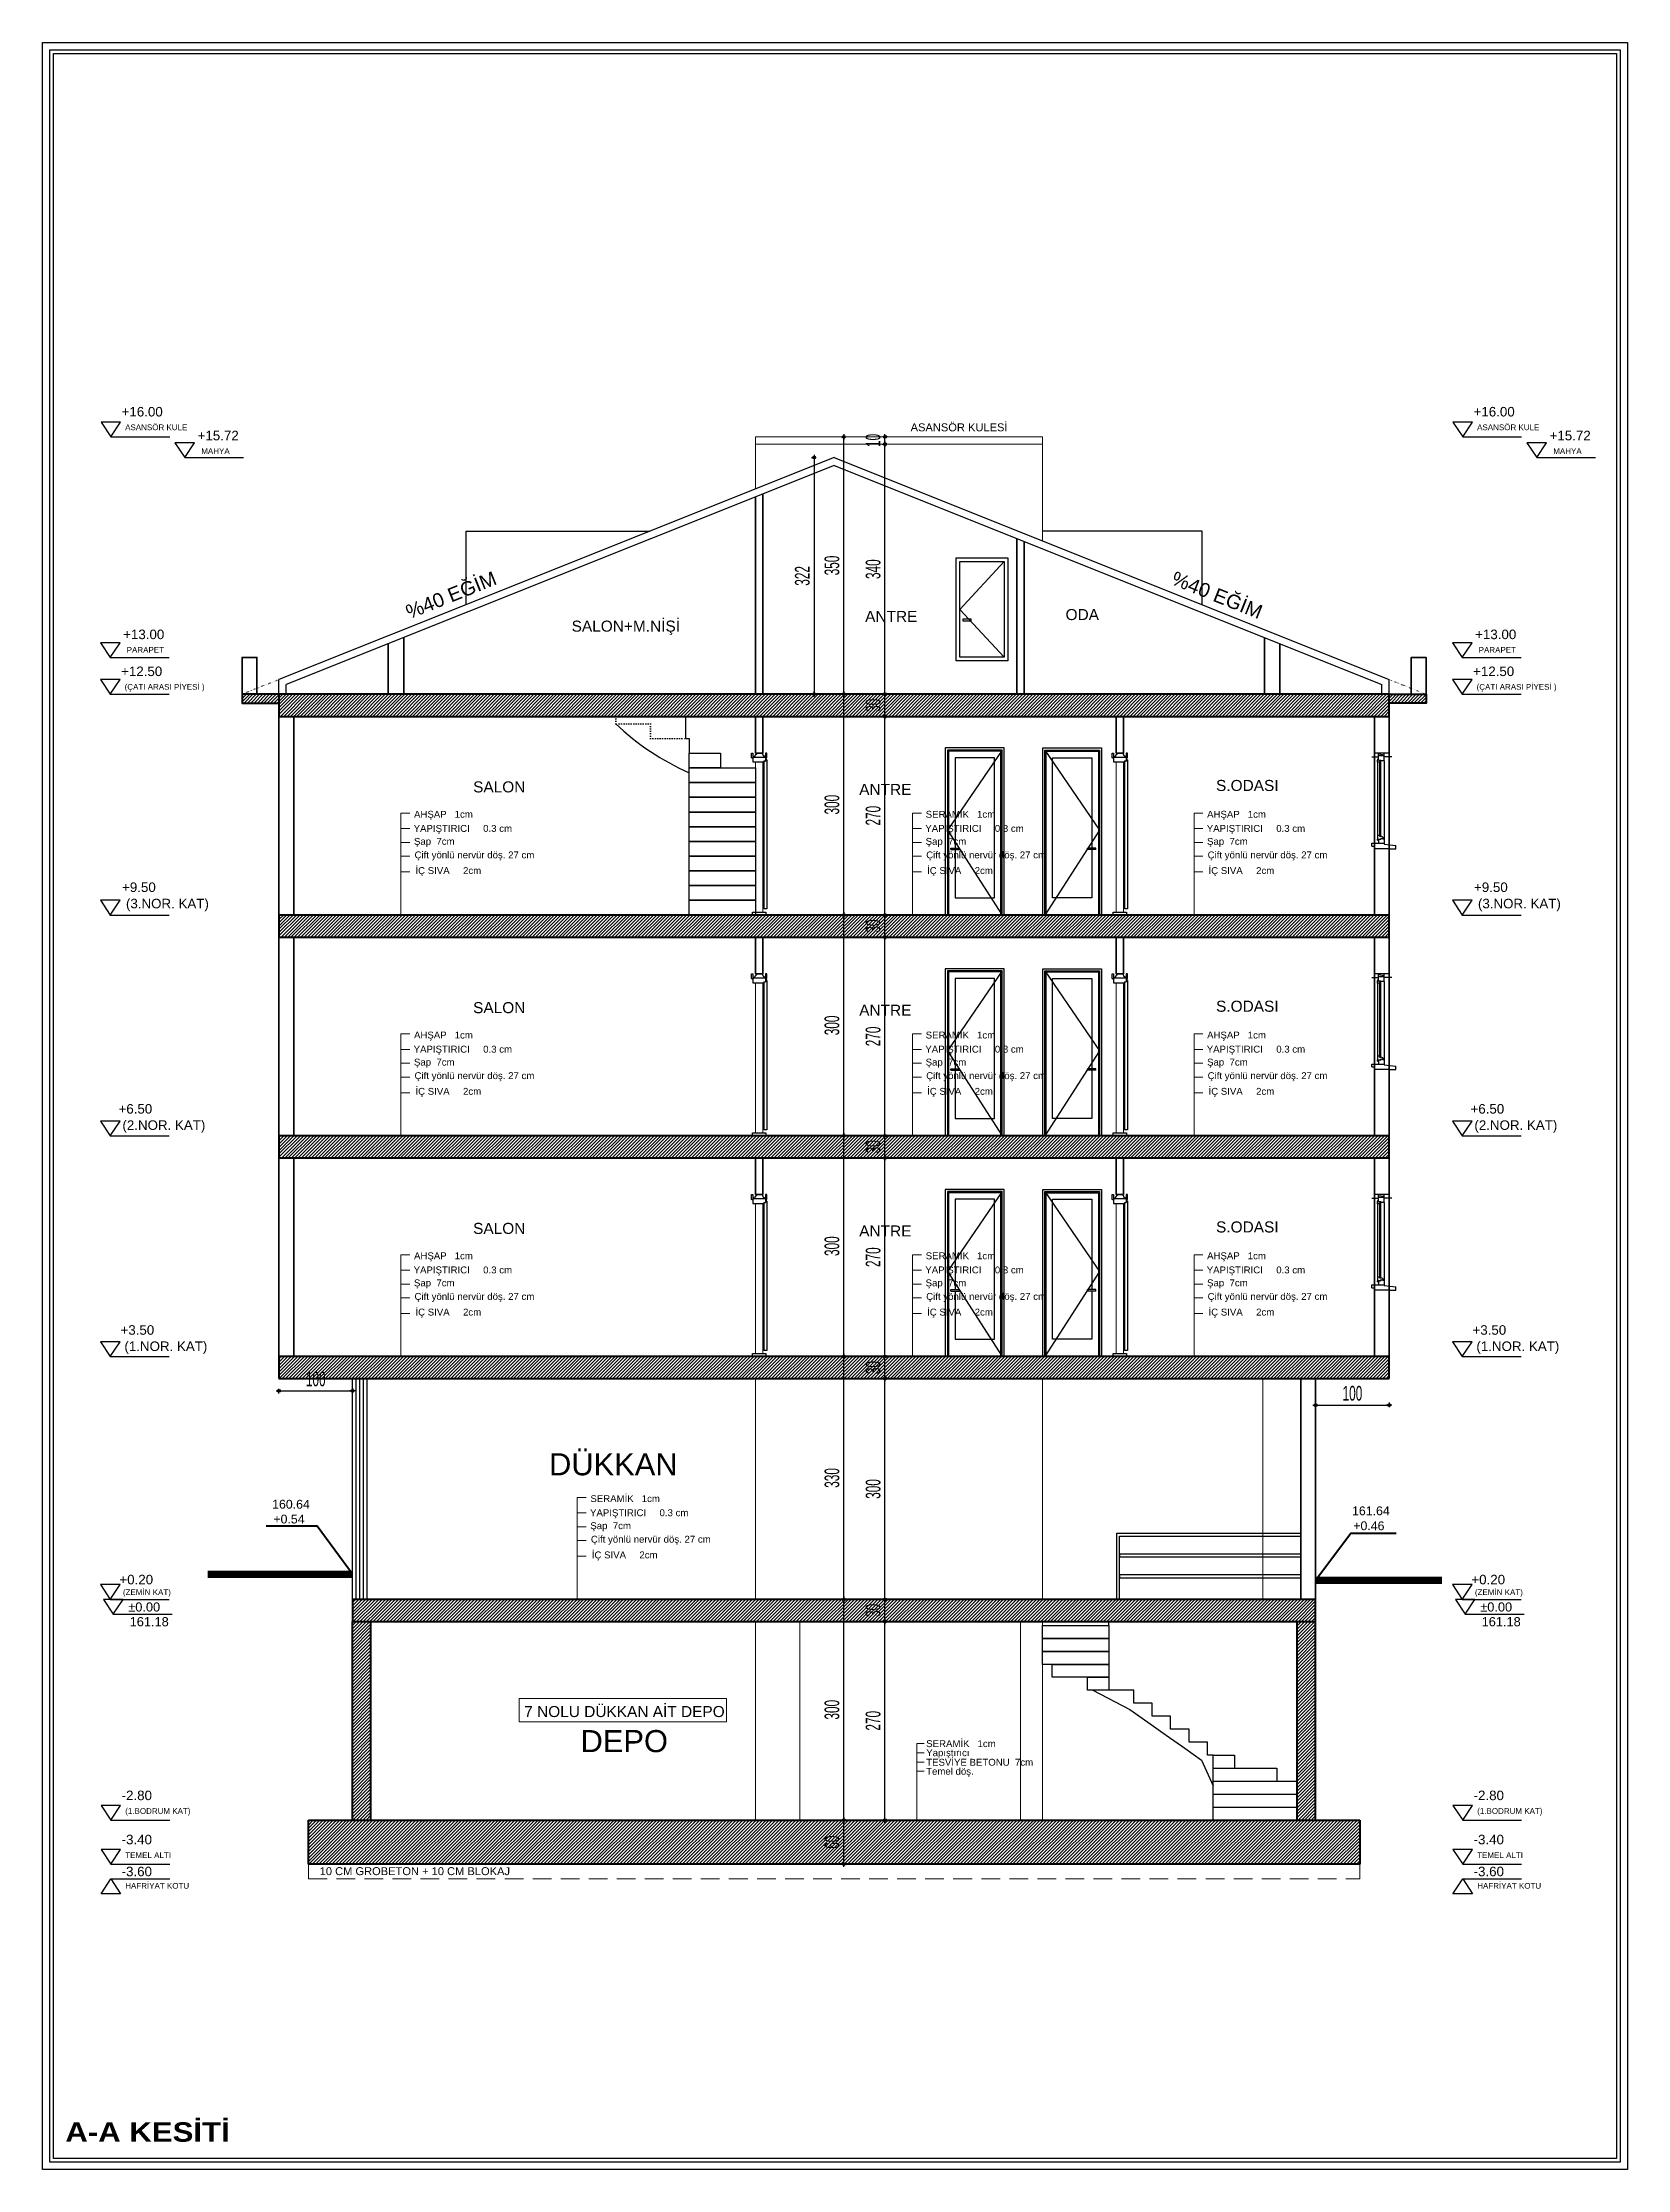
# Model space of a CAD drawing. Extents: x 386248 to 427517, y 4539405 to 4542296.
# Drawn here: x 403464 to 405618, y 4539405 to 4542296 of the extents above; entities that cross this region are included whole.
import ezdxf
from ezdxf.enums import TextEntityAlignment as Align

# ---------------------------------------------------------------- set-up
doc = ezdxf.new("R2010")
doc.units = 0
for name, pattern in [('DOT', [0.28, 0.03, -0.25]), ('DOT2', [3.175, 0, -3.175]), ('DUZ', [0]), ('HIDDEN', [9.525, 6.35, -3.175])]:
    doc.linetypes.add(name, pattern=pattern)
for name, color, linetype in [('DIM', 7, 'Continuous'), ('duvar-kesim', 250, 'Continuous'), ('HESAPLAMA', 82, 'Continuous'), ('mahal', 7, 'Continuous'), ('pencere', 7, 'Continuous'), ('Y-IMAR', 15, 'DUZ')]:
    doc.layers.add(name, color=color, linetype=linetype)
for name, color, linetype, lineweight in [('DIŞ 2', 167, 'Continuous', 25), ('DOGRAMA_', 233, 'Continuous', 20), ('DUVAR', 4, 'Continuous', 35), ('GOR1', 51, 'Continuous', 25), ('GÖRÜNÜŞ', 9, 'Continuous', 30), ('GÖRÜNÜŞLER', 43, 'Continuous', 30), ('ince', 203, 'DUZ', 20), ('kapı', 233, 'Continuous', 25), ('kolon', 1, 'Continuous', 40), ('KOTLAR', 63, 'Continuous', 30), ('KP', 1, 'Continuous', 30), ('merdv', 82, 'Continuous', 25), ('MIMARI', 2, 'Continuous', 20), ('OLCU10', 2, 'Continuous', 25), ('SOKAK_ADI', 3, 'Continuous', 0), ('tarama kolon', 8, 'Continuous', 13), ('YAZI', 7, 'Continuous', 25), ('YAZI_', 73, 'Continuous', 20), ('YAZILAR', 1, 'Continuous', 30), ('ÇATI', 42, 'Continuous', 30)]:
    doc.layers.add(name, color=color, linetype=linetype, lineweight=lineweight)
doc.styles.add('RomanSTA', font='')
doc.styles.get("Standard").update_dxf_attribs({"font": 'arial.ttf'})
doc.styles.add('STYLE1', font='')
doc.styles.add('T', font='ISOt.shx', dxfattribs={"width": 0.6})
doc.styles.get('RomanSTA').set_extended_font_data('Arial')
doc.styles.get('STYLE1').set_extended_font_data('Arial Tur')
doc.dimstyles.new('DOT2', dxfattribs={"dimtxt": 20, "dimasz": 0.7, "dimexe": 5, "dimexo": 5, "dimgap": 6, "dimtad": 1, "dimdec": 0, "dimdsep": 46, "dimtxsty": 'T', "dimblk1": 'SEL2', "dimblk2": 'SEL2', "dimsah": 1, "dimcen": 0, "dimse1": 1, "dimse2": 1, "dimclrd": 256, "dimclre": 256, "dimclrt": 256, "dimadec": 0, "dimazin": 0, "dimtfac": 1, "dimtdec": 0, "dimtix": 1, "dimtmove": 2, "dimatfit": 3, "dimldrblk": 'SEL2', "dimfxl": 1, "dimtolj": 1, "dimtzin": 0, "dimarcsym": 0})
pattern_1 = [(45, (4880.1114, 2884.313), (-2.2450640303, 2.2450640303), [])]

msp = doc.modelspace()

# ---------------------------------------------------------------- texts
at = {"layer": 'GOR1', "color": 3, "lineweight": 40}
for s, rotation, p in [('160.64', 359.833234, (403776.204, 4540303.335)), ('+0.54', 359.833234, (403777.896, 4540283.202)), ('161.64', 0.166766, (405243.56, 4540294.223)), ('+0.46', 359.833234, (405245.253, 4540274.091))]:
    msp.add_text(s, height=12, rotation=rotation, dxfattribs=at).set_placement(p)
at = {"layer": 'GÖRÜNÜŞ', "lineweight": 20}
msp.add_text('ASANSÖR KULESİ', height=10.8, rotation=359.999996, dxfattribs=at).set_placement((404643.812, 4541767.362))
at = {"layer": 'GÖRÜNÜŞ', "color": 251}
for rotation, p in [(21.801409, (404022.948, 4541535.981)), (338.198591, (405056.645, 4541535.981))]:
    msp.add_text('%40 EĞİM', height=19.2, rotation=rotation, dxfattribs=at).set_placement(p, align=Align.CENTER)
at = {"layer": 'mahal'}
for s, height, p in [('SALON+M.NİŞİ', 15, (404256.825, 4541495.104)), ('ANTRE', 15, (404617.474, 4541508.273)), ('ODA', 15, (404877.043, 4541510.815)), ('SALON ', 15, (404087.74, 4541276.631)), ('ANTRE', 15, (404609.449, 4541273.157)), ('S.ODASI', 15, (405101.281, 4541278.574)), ('SALON ', 15, (404087.74, 4540976.631)), ('ANTRE', 15, (404609.449, 4540973.157)), ('S.ODASI', 15, (405101.281, 4540978.574)), ('SALON ', 15, (404087.74, 4540676.631)), ('ANTRE', 15, (404609.449, 4540673.157)), ('S.ODASI', 15, (405101.281, 4540678.574)), ('DÜKKAN', 30, (404239.858, 4540348.601)), ('DEPO', 30, (404254.706, 4539972.377))]:
    msp.add_text(s, height=height, dxfattribs=at).set_placement(p, align=Align.CENTER)
at = {"layer": 'MIMARI'}
msp.add_text('7 NOLU DÜKKAN AİT DEPO', height=15, dxfattribs=at).set_placement((404254.96, 4540020.032), align=Align.CENTER)
at = {"layer": 'Y-IMAR', "color": 0}
msp.add_text('10 CM GROBETON + 10 CM BLOKAJ', height=10.8, dxfattribs=at).set_placement((403840.823, 4539805.212))
at = {"layer": 'YAZILAR', "color": 0, "insert": (403495.23, 4539469.362), "char_height": 26.47628, "width": 2523.05289, "attachment_point": 1, "style": 'RomanSTA'}
msp.add_mtext('{\\fArial Black|b0|i0|c162|p34;A-A KESİTİ}', dxfattribs=at)

# ---------------------------------------------------------------- blocks, each defined once
blk = doc.blocks.new('80')
at = {"layer": 'merdv'}
blk.add_line((389876.1, 4538874.9), (389876.1, 4538880.3), dxfattribs=at)
for points in [[(389876.1, 4538857.3), (389786.1, 4538857.3), (389786.1, 4538874.9), (389876.1, 4538874.9)], [(389876.1, 4538839.6), (389786.1, 4538839.6), (389786.1, 4538857.3), (389876.1, 4538857.3)], [(389876.1, 4538822), (389786.1, 4538822), (389786.1, 4538839.6), (389876.1, 4538839.6)], [(389876.1, 4538804.4), (389799.1, 4538804.4), (389799.1, 4538822), (389876.1, 4538822)], [(389876.1, 4538786.7), (389847.3, 4538786.7), (389847.3, 4538804.4), (389876.1, 4538804.4)]]:
    blk.add_lwpolyline(points, close=True, dxfattribs=at)
for points in [[(389854.4, 4538786.7), (389904.9, 4538760.5), (389929.3, 4538743.3), (389954.3, 4538725.6), (389979.3, 4538708), (390002.1, 4538691.9), (390018.1, 4538656.7)], [(389885.1, 4538786.7), (389876.1, 4538786.7)], [(389918.1, 4538769.1), (389910.1, 4538769.1), (389910.1, 4538786.7), (389885.1, 4538786.7)], [(389943.1, 4538751.4), (389935.1, 4538751.4), (389935.1, 4538769.1), (389910.1, 4538769.1)], [(389968.1, 4538733.8), (389960.1, 4538733.8), (389960.1, 4538751.4), (389935.1, 4538751.4)], [(389993.1, 4538716.2), (389985.1, 4538716.2), (389985.1, 4538733.8), (389960.1, 4538733.8)], [(390018.1, 4538698.5), (390010.1, 4538698.5), (390010.1, 4538716.2), (389985.1, 4538716.2)], [(390018.1, 4538680.9), (390018.1, 4538698.5), (390046.9, 4538698.5), (390046.9, 4538680.9)], [(390018.1, 4538663.2), (390018.1, 4538680.9), (390104.5, 4538680.9), (390104.5, 4538663.2)], [(390018.1, 4538645.6), (390018.1, 4538663.2), (390132.1, 4538663.2)], [(390018.1, 4538628), (390018.1, 4538645.6), (390132.1, 4538645.6)], [(390018.1, 4538610.3), (390018.1, 4538628), (390132.1, 4538628)]]:
    blk.add_lwpolyline(points, dxfattribs=at)
blk = doc.blocks.new('Slice-Win 1')
for p, q in [((-3.5, 125), (7, 125)), ((0, 130), (20, 130)), ((7, 126.6), (7, 130)), ((14.5, 129), (7, 127.8)), ((14.5, 126.6), (7, 126.6)), ((7, 119.5), (7, 126.6)), ((7, 119.5), (11.5, 119.5)), ((14.5, 120.5), (11.5, 120.5)), ((11.5, 120.5), (11.5, 119.5)), ((14.5, 120.3), (11.5, 120.3)), ((11.5, 118.5), (11.5, 119.5)), ((13, 118.5), (11.5, 118.5)), ((13, 117.5), (13, 118.5)), ((13, 117.5), (13, 18)), ((13, 117.5), (16, 117.5)), ((14.5, 126.6), (14.5, 130)), ((14.5, 122), (14.5, 126.6)), ((23.5, 125), (14.5, 125)), ((16, 122), (14.5, 122)), ((14.5, 120.3), (14.5, 122)), ((16, 122), (16, 120.5)), ((16, 117.5), (16, 120.5)), ((7, 6.5), (-9, 4.5)), ((-9, 0), (-9, 4.5)), ((0, 0), (-9, 0)), ((0, 0), (20, 0)), ((7, 12.8), (11.5, 14)), ((7, 12.8), (7, 7.5)), ((14.5, 7.5), (7, 7.5)), ((7, 7.5), (7, 6.5)), ((8.5, 16), (11.5, 17)), ((8.5, 16), (8.5, 14)), ((9.5, 14), (8.5, 14)), ((9.5, 14.5), (9.5, 14)), ((11.5, 14), (10, 14)), ((13, 17), (11.5, 17)), ((11.5, 13), (11.5, 14)), ((14.5, 13.2), (11.5, 13.2)), ((14.5, 13), (12.5, 13)), ((13, 18), (16, 18)), ((13, 18), (13, 17)), ((14.5, 13.2), (14.5, 11.5)), ((14.5, 11.5), (14.5, 7.5)), ((16, 11.5), (14.5, 11.5)), ((23.5, 7.5), (14.5, 7.5)), ((16, 18), (16, 13)), ((16, 11.5), (16, 13)), ((20, 0), (20, 3.5)), ((23.5, 3.5), (20, 3.5)), ((23.5, 3.5), (23.5, 7.5))]:
    blk.add_line(p, q)
at = {"color": 8}
for p, q in [((7, 119.5), (7, 12.8)), ((11.5, 17), (11.5, 118.5)), ((16, 117.5), (16, 18))]:
    blk.add_line(p, q, dxfattribs=at)
for centre, start, end in [((9.5, 14), 0, 90), ((12, 13), 180, 0)]:
    blk.add_arc(centre, 0.5, start, end)
blk = doc.blocks.new('Door-Sight 04')
for p, q in [((20, 220), (100, 220)), ((20, -7), (20, 220)), ((22.9, 217.1), (97.1, 217.1)), ((22.9, -7), (22.9, 217.1)), ((24.4, 215.6), (95.6, 215.6)), ((24.4, -7), (24.4, 215.6)), ((33.2, 206.8), (86.8, 206.8)), ((33.2, 16.5), (33.2, 206.8)), ((86.8, 206.8), (86.8, 84)), ((95.6, 215.6), (95.6, -7)), ((97.1, 217.1), (97.1, -7)), ((100, 220), (100, -7)), ((92.3, 84), (80.8, 84)), ((80.8, 82), (80.8, 84)), ((92.3, 82), (80.8, 82)), ((86.8, 82), (86.8, 16.5)), ((92.3, 82), (92.3, 84)), ((86.8, 16.5), (33.2, 16.5)), ((100, -7), (20, -7))]:
    blk.add_line(p, q)
at = {"color": 8}
for p, q in [((22.9, 217.1), (97.1, 108.5)), ((97.1, 108.5), (22.9, -7))]:
    blk.add_line(p, q, dxfattribs=at)
blk = doc.blocks.new('Slice-Door1 10')
for p, q in [((-5.5, -6.5), (-5.5, 0)), ((-5.5, 0), (-3.5, 0)), ((-3.5, 0), (-3.5, -7.5)), ((0, 0), (10, 0)), ((15.5, 0), (13.5, 0)), ((13.5, 0), (13.5, -5.4)), ((15.5, -6.5), (15.5, 0)), ((-3.5, -7.5), (-5.5, -6.5)), ((-5.5, -9.1), (-5.5, -211.8)), ((-5.5, -9.1), (-3.5, -9.1)), ((13.5, -5.4), (-3.5, -5.4)), ((-3.5, -5.4), (-3.5, -10.9)), ((-1.5, -10.6), (-3.5, -10.6)), ((-1.5, -10.9), (-3.5, -10.9)), ((-1.5, -10.6), (-1.5, -211.8)), ((13.5, -12), (-1.5, -12)), ((13.5, -5.4), (13.5, -10.7)), ((13.5, -5.4), (13.5, -12)), ((13.5, -7.5), (15.5, -6.5)), ((-5.5, -211.8), (-1.5, -211.8))]:
    blk.add_line(p, q)
at = {"color": 9}
blk.add_lwpolyline([(14, -220), (14, -216), (-4, -216), (-4, -220)], dxfattribs=at)
for points in [[(1.2, 0, 0), (1.2, 0, 0), (1.2, 0, 0), (1.2, -0.1, 0), (1.2, -0.1, 0), (1.1, -0.1, 0), (1.1, -0.1, 0), (1.1, -0.2, 0), (1.1, -0.2, 0), (1.1, -0.2, 0), (1, -0.2, 0), (1, -0.2, 0), (1, -0.3, 0), (1, -0.3, 0), (1, -0.3, 0), (0.9, -0.3, 0), (0.9, -0.4, 0), (0.9, -0.4, 0), (0.9, -0.4, 0), (0.9, -0.4, 0), (0.8, -0.4, 0), (0.8, -0.5, 0), (0.8, -0.5, 0), (0.8, -0.5, 0), (0.8, -0.5, 0), (0.7, -0.6, 0), (0.7, -0.6, 0), (0.7, -0.6, 0), (0.7, -0.6, 0), (0.7, -0.7, 0), (0.6, -0.7, 0), (0.6, -0.7, 0), (0.6, -0.7, 0), (0.6, -0.7, 0), (0.6, -0.8, 0), (0.6, -0.8, 0), (0.6, -0.8, 0), (0.5, -0.8, 0), (0.5, -0.9, 0), (0.5, -0.9, 0), (0.5, -0.9, 0), (0.5, -0.9, 0), (0.5, -1, 0), (0.5, -1, 0), (0.4, -1, 0), (0.4, -1, 0), (0.4, -1.1, 0), (0.4, -1.1, 0), (0.4, -1.1, 0), (0.4, -1.1, 0), (0.4, -1.2, 0), (0.4, -1.2, 0), (0.4, -1.2, 0), (0.3, -1.3, 0), (0.3, -1.3, 0), (0.3, -1.3, 0), (0.3, -1.3, 0), (0.3, -1.4, 0), (0.3, -1.4, 0), (0.3, -1.4, 0), (0.3, -1.4, 0), (0.3, -1.5, 0), (0.3, -1.5, 0), (0.3, -1.5, 0), (0.3, -1.6, 0), (0.3, -1.6, 0), (0.3, -1.6, 0), (0.3, -1.6, 0), (0.2, -1.7, 0), (0.2, -1.7, 0), (0.2, -1.7, 0), (0.2, -1.8, 0), (0.2, -1.8, 0), (0.2, -1.8, 0), (0.2, -1.9, 0), (0.2, -1.9, 0), (0.2, -1.9, 0), (0.2, -1.9, 0), (0.2, -2, 0), (0.2, -2, 0), (0.2, -2, 0), (0.2, -2.1, 0), (0.2, -2.1, 0), (0.2, -2.1, 0), (0.1, -2.1, 0), (0.1, -2.2, 0), (0.1, -2.2, 0), (0.1, -2.2, 0), (0.1, -2.3, 0), (0.1, -2.3, 0), (0.1, -2.3, 0), (0.1, -2.3, 0), (0.1, -2.4, 0), (0.1, -2.4, 0), (0, -2.4, 0), (0, -2.5, 0), (0, -2.5, 0), (0, -2.5, 0), (0, -2.5, 0), (0, -2.6, 0), (0, -2.6, 0), (0, -2.6, 0), (-0.1, -2.6, 0), (-0.1, -2.7, 0), (-0.1, -2.7, 0), (-0.1, -2.7, 0), (-0.1, -2.7, 0), (-0.1, -2.8, 0), (-0.2, -2.8, 0), (-0.2, -2.8, 0), (-0.2, -2.8, 0), (-0.2, -2.9, 0), (-0.2, -2.9, 0), (-0.2, -2.9, 0), (-0.3, -2.9, 0), (-0.3, -3, 0), (-0.3, -3, 0), (-0.3, -3, 0), (-0.3, -3, 0), (-0.4, -3, 0), (-0.4, -3.1, 0), (-0.4, -3.1, 0), (-0.4, -3.1, 0), (-0.4, -3.1, 0), (-0.5, -3.1, 0), (-0.5, -3.2, 0), (-0.5, -3.2, 0), (-0.5, -3.2, 0), (-0.6, -3.2, 0), (-0.6, -3.2, 0), (-0.6, -3.3, 0), (-0.6, -3.3, 0), (-0.6, -3.3, 0), (-0.7, -3.3, 0), (-0.7, -3.3, 0), (-0.7, -3.3, 0), (-0.7, -3.3, 0), (-0.8, -3.4, 0), (-0.8, -3.4, 0), (-0.8, -3.4, 0), (-0.8, -3.4, 0), (-0.9, -3.4, 0), (-0.9, -3.4, 0), (-0.9, -3.4, 0), (-1, -3.5, 0), (-1, -3.5, 0), (-1, -3.5, 0), (-1, -3.5, 0), (-1.1, -3.5, 0), (-1.1, -3.5, 0), (-1.1, -3.5, 0), (-1.1, -3.5, 0), (-1.2, -3.6, 0), (-1.2, -3.6, 0), (-1.2, -3.6, 0), (-1.2, -3.6, 0), (-1.3, -3.6, 0), (-1.3, -3.6, 0), (-1.3, -3.6, 0), (-1.4, -3.6, 0), (-1.4, -3.6, 0), (-1.4, -3.7, 0), (-1.4, -3.7, 0), (-1.5, -3.7, 0), (-1.5, -3.7, 0), (-1.5, -3.7, 0), (-1.5, -3.7, 0), (-1.6, -3.7, 0), (-1.6, -3.7, 0), (-1.6, -3.7, 0), (-1.7, -3.8, 0), (-1.7, -3.8, 0), (-1.7, -3.8, 0), (-1.7, -3.8, 0), (-1.8, -3.8, 0), (-1.8, -3.8, 0), (-1.8, -3.8, 0), (-1.8, -3.8, 0), (-1.9, -3.9, 0), (-1.9, -3.9, 0), (-1.9, -3.9, 0), (-1.9, -3.9, 0), (-2, -3.9, 0), (-2, -3.9, 0), (-2, -3.9, 0), (-2, -4, 0), (-2.1, -4, 0), (-2.1, -4, 0), (-2.1, -4, 0), (-2.1, -4, 0), (-2.2, -4, 0), (-2.2, -4.1, 0), (-2.2, -4.1, 0), (-2.2, -4.1, 0), (-2.3, -4.1, 0), (-2.3, -4.1, 0), (-2.3, -4.1, 0), (-2.3, -4.2, 0), (-2.4, -4.2, 0), (-2.4, -4.2, 0), (-2.4, -4.2, 0), (-2.4, -4.2, 0), (-2.4, -4.2, 0), (-2.5, -4.3, 0), (-2.5, -4.3, 0), (-2.5, -4.3, 0), (-2.5, -4.3, 0), (-2.6, -4.3, 0), (-2.6, -4.4, 0), (-2.6, -4.4, 0), (-2.6, -4.4, 0), (-2.6, -4.4, 0), (-2.7, -4.4, 0), (-2.7, -4.5, 0), (-2.7, -4.5, 0), (-2.7, -4.5, 0), (-2.7, -4.5, 0), (-2.8, -4.5, 0), (-2.8, -4.6, 0), (-2.8, -4.6, 0), (-2.8, -4.6, 0), (-2.8, -4.6, 0), (-2.9, -4.6, 0), (-2.9, -4.7, 0), (-2.9, -4.7, 0), (-2.9, -4.7, 0), (-2.9, -4.7, 0), (-3, -4.8, 0), (-3, -4.8, 0), (-3, -4.8, 0), (-3, -4.8, 0), (-3, -4.8, 0), (-3.1, -4.9, 0), (-3.1, -4.9, 0), (-3.1, -4.9, 0), (-3.1, -4.9, 0), (-3.1, -5, 0), (-3.2, -5, 0), (-3.2, -5, 0), (-3.2, -5, 0), (-3.2, -5.1, 0), (-3.2, -5.1, 0), (-3.3, -5.1, 0), (-3.3, -5.1, 0), (-3.3, -5.1, 0), (-3.3, -5.2, 0), (-3.3, -5.2, 0), (-3.4, -5.2, 0), (-3.4, -5.2, 0), (-3.4, -5.3, 0), (-3.4, -5.3, 0), (-3.4, -5.3, 0), (-3.4, -5.3, 0), (-3.5, -5.4, 0), (-3.5, -5.4, 0), (-3.5, -5.4, 0)], [(8.5, 0, 0), (8.5, 0, 0), (8.5, -0.1, 0), (8.5, -0.1, 0), (8.5, -0.1, 0), (8.5, -0.2, 0), (8.5, -0.2, 0), (8.5, -0.2, 0), (8.6, -0.3, 0), (8.6, -0.3, 0), (8.6, -0.3, 0), (8.6, -0.4, 0), (8.6, -0.4, 0), (8.6, -0.4, 0), (8.6, -0.5, 0), (8.6, -0.5, 0), (8.7, -0.6, 0), (8.7, -0.6, 0), (8.7, -0.6, 0), (8.7, -0.7, 0), (8.7, -0.7, 0), (8.7, -0.7, 0), (8.7, -0.8, 0), (8.7, -0.8, 0), (8.8, -0.8, 0), (8.8, -0.9, 0), (8.8, -0.9, 0), (8.8, -0.9, 0), (8.8, -0.9, 0), (8.8, -1, 0), (8.8, -1, 0), (8.8, -1, 0), (8.9, -1.1, 0), (8.9, -1.1, 0), (8.9, -1.1, 0), (8.9, -1.2, 0), (8.9, -1.2, 0), (8.9, -1.2, 0), (9, -1.3, 0), (9, -1.3, 0), (9, -1.3, 0), (9, -1.3, 0), (9, -1.4, 0), (9, -1.4, 0), (9.1, -1.4, 0), (9.1, -1.5, 0), (9.1, -1.5, 0), (9.1, -1.5, 0), (9.1, -1.5, 0), (9.2, -1.6, 0), (9.2, -1.6, 0), (9.2, -1.6, 0), (9.2, -1.7, 0), (9.3, -1.7, 0), (9.3, -1.7, 0), (9.3, -1.7, 0), (9.3, -1.8, 0), (9.3, -1.8, 0), (9.4, -1.8, 0), (9.4, -1.8, 0), (9.4, -1.8, 0), (9.5, -1.9, 0), (9.5, -1.9, 0), (9.5, -1.9, 0), (9.5, -1.9, 0), (9.6, -2, 0), (9.6, -2, 0), (9.6, -2, 0), (9.6, -2, 0), (9.7, -2, 0), (9.7, -2.1, 0), (9.7, -2.1, 0), (9.8, -2.1, 0), (9.8, -2.1, 0), (9.8, -2.2, 0), (9.8, -2.2, 0), (9.9, -2.2, 0), (9.9, -2.2, 0), (9.9, -2.2, 0), (10, -2.3, 0), (10, -2.3, 0), (10, -2.3, 0), (10, -2.3, 0), (10.1, -2.3, 0), (10.1, -2.4, 0), (10.1, -2.4, 0), (10.2, -2.4, 0), (10.2, -2.4, 0), (10.2, -2.5, 0), (10.2, -2.5, 0), (10.3, -2.5, 0), (10.3, -2.5, 0), (10.3, -2.5, 0), (10.3, -2.6, 0), (10.4, -2.6, 0), (10.4, -2.6, 0), (10.4, -2.6, 0), (10.4, -2.7, 0), (10.5, -2.7, 0), (10.5, -2.7, 0), (10.5, -2.7, 0), (10.5, -2.8, 0), (10.5, -2.8, 0), (10.6, -2.8, 0), (10.6, -2.8, 0), (10.6, -2.9, 0), (10.6, -2.9, 0), (10.6, -2.9, 0), (10.7, -3, 0), (10.7, -3, 0), (10.7, -3, 0), (10.7, -3.1, 0), (10.7, -3.1, 0), (10.7, -3.1, 0), (10.8, -3.2, 0), (10.8, -3.2, 0), (10.8, -3.2, 0), (10.8, -3.3, 0), (10.8, -3.3, 0), (10.8, -3.3, 0), (10.8, -3.4, 0), (10.8, -3.4, 0), (10.9, -3.4, 0), (10.9, -3.5, 0), (10.9, -3.5, 0), (10.9, -3.5, 0), (10.9, -3.6, 0), (10.9, -3.6, 0), (10.9, -3.6, 0), (10.9, -3.7, 0), (11, -3.7, 0), (11, -3.7, 0), (11, -3.8, 0), (11, -3.8, 0), (11, -3.8, 0), (11, -3.9, 0), (11, -3.9, 0), (11, -3.9, 0), (11, -4, 0), (11.1, -4, 0), (11.1, -4, 0), (11.1, -4.1, 0), (11.1, -4.1, 0), (11.1, -4.1, 0), (11.1, -4.2, 0), (11.1, -4.2, 0), (11.1, -4.2, 0), (11.2, -4.2, 0), (11.2, -4.3, 0), (11.2, -4.3, 0), (11.2, -4.3, 0), (11.2, -4.4, 0), (11.2, -4.4, 0), (11.3, -4.4, 0), (11.3, -4.4, 0), (11.3, -4.5, 0), (11.3, -4.5, 0), (11.3, -4.5, 0), (11.4, -4.5, 0), (11.4, -4.6, 0), (11.4, -4.6, 0), (11.4, -4.6, 0), (11.4, -4.6, 0), (11.5, -4.7, 0), (11.5, -4.7, 0), (11.5, -4.7, 0), (11.5, -4.7, 0), (11.6, -4.7, 0), (11.6, -4.8, 0), (11.6, -4.8, 0), (11.7, -4.8, 0), (11.7, -4.8, 0), (11.7, -4.8, 0), (11.7, -4.9, 0), (11.8, -4.9, 0), (11.8, -4.9, 0), (11.8, -4.9, 0), (11.9, -4.9, 0), (11.9, -4.9, 0), (11.9, -5, 0), (11.9, -5, 0), (12, -5, 0), (12, -5, 0), (12, -5, 0), (12.1, -5, 0), (12.1, -5, 0), (12.1, -5, 0), (12.2, -5.1, 0), (12.2, -5.1, 0), (12.2, -5.1, 0), (12.3, -5.1, 0), (12.3, -5.1, 0), (12.3, -5.1, 0), (12.4, -5.1, 0), (12.4, -5.1, 0), (12.4, -5.2, 0), (12.5, -5.2, 0), (12.5, -5.2, 0), (12.6, -5.2, 0), (12.6, -5.2, 0), (12.6, -5.2, 0), (12.7, -5.2, 0), (12.7, -5.2, 0), (12.7, -5.2, 0), (12.8, -5.2, 0), (12.8, -5.3, 0), (12.8, -5.3, 0), (12.9, -5.3, 0), (12.9, -5.3, 0), (13, -5.3, 0), (13, -5.3, 0), (13, -5.3, 0), (13.1, -5.3, 0), (13.1, -5.3, 0), (13.2, -5.3, 0), (13.2, -5.3, 0), (13.2, -5.3, 0), (13.3, -5.4, 0), (13.3, -5.4, 0), (13.3, -5.4, 0), (13.4, -5.4, 0), (13.4, -5.4, 0), (13.5, -5.4, 0), (13.5, -5.4, 0)]]:
    blk.add_polyline3d(points, dxfattribs=at)
blk = doc.blocks.new('8050123D')
at = {"layer": 'GOR1', "linetype": 'DOT2'}
blk.add_line((396871.1, 4538916.7), (396918.7, 4538916.7), dxfattribs=at)
for points in [[(396871.1, 4538936.7), (396823.7, 4538936.7), (396823.7, 4538946.7)], [(396871.1, 4538916.7), (396871.1, 4538936.7)]]:
    blk.add_lwpolyline(points, dxfattribs=at)
at = {"layer": 'GOR1'}
for points in [[(396918.7, 4538946.7), (396918.7, 4538936.7)], [(396918.7, 4538936.7), (396918.7, 4538916.7)], [(396918.7, 4538916.7), (396923.7, 4538916.7), (396923.7, 4538896.7)]]:
    blk.add_lwpolyline(points, dxfattribs=at)
for points in [[(396923.7, 4538876.7), (396923.7, 4538896.7), (396966.3, 4538896.7), (396966.3, 4538876.7)], [(396923.7, 4538856.7), (396923.7, 4538876.7), (397013.7, 4538876.7), (397013.7, 4538856.7)], [(396923.7, 4538836.7), (396923.7, 4538856.7), (397013.7, 4538856.7), (397013.7, 4538836.7)], [(396923.7, 4538816.7), (396923.7, 4538836.7), (397013.7, 4538836.7), (397013.7, 4538816.7)], [(396923.7, 4538796.7), (396923.7, 4538816.7), (397013.7, 4538816.7), (397013.7, 4538796.7)], [(396923.7, 4538776.7), (396923.7, 4538796.7), (397013.7, 4538796.7), (397013.7, 4538776.7)], [(396923.7, 4538756.7), (396923.7, 4538776.7), (397013.7, 4538776.7), (397013.7, 4538756.7)], [(396923.7, 4538736.7), (396923.7, 4538756.7), (397013.7, 4538756.7), (397013.7, 4538736.7)], [(396923.7, 4538716.7), (396923.7, 4538736.7), (397013.7, 4538736.7), (397013.7, 4538716.7)], [(396923.7, 4538696.7), (396923.7, 4538716.7), (397013.7, 4538716.7), (397013.7, 4538696.7)], [(396923.7, 4538676.7), (396923.7, 4538696.7), (397013.7, 4538696.7), (397013.7, 4538676.7)]]:
    blk.add_lwpolyline(points, close=True, dxfattribs=at)
blk.add_arc((397061.7, 4539185.3), 344.1, 226.2516, 246.3682, dxfattribs=at)
blk = doc.blocks.new('SEL2')
at = {"layer": 'OLCU10'}
for p, q in [((5.25, 0), (-5.25, 0)), ((0, 5.25), (0, -3.95))]:
    blk.add_line(p, q, dxfattribs=at)
blk.add_circle((0, 0), 2.75, dxfattribs=at)
blk = doc.blocks.new('*D2792')
at = {"layer": 'Defpoints', "color": 0}
for p in [(404553, 4539880), (404573.7, 4539880), (404573.7, 4539820)]:
    blk.add_point(p, dxfattribs=at)
at = {"layer": 'DIŞ 2', "lineweight": -2}
blk.add_line((404553, 4539820.7), (404553, 4539879.3), dxfattribs=at)
at = {"layer": 'DIŞ 2', "linetype": 'ByBlock', "lineweight": -2, "xscale": 0.7, "yscale": 0.7, "zscale": 0.7}
for p, rotation in [((404553, 4539880), 90), ((404553, 4539820), 270)]:
    blk.add_blockref('SEL2', p, dxfattribs=dict(at, rotation=rotation))
at = {"layer": 'DIŞ 2', "insert": (404537, 4539850), "char_height": 20, "attachment_point": 5, "rotation": 90, "style": 'T'}
blk.add_mtext('\\A1;60', dxfattribs=at)
blk = doc.blocks.new('*D2793')
at = {"layer": 'Defpoints', "color": 0}
for p in [(404553, 4540180), (404588.3, 4540180), (404573.7, 4539880)]:
    blk.add_point(p, dxfattribs=at)
at = {"layer": 'DIŞ 2', "lineweight": -2}
blk.add_line((404553, 4539880.7), (404553, 4540179.3), dxfattribs=at)
at = {"layer": 'DIŞ 2', "linetype": 'ByBlock', "lineweight": -2, "xscale": 0.7, "yscale": 0.7, "zscale": 0.7}
for p, rotation in [((404553, 4540180), 90), ((404553, 4539880), 270)]:
    blk.add_blockref('SEL2', p, dxfattribs=dict(at, rotation=rotation))
at = {"layer": 'DIŞ 2', "insert": (404537, 4540030), "char_height": 20, "attachment_point": 5, "rotation": 90, "style": 'T'}
blk.add_mtext('\\A1;300', dxfattribs=at)
blk = doc.blocks.new('*D2794')
at = {"layer": 'Defpoints', "color": 0}
for p in [(404553, 4540510), (404621, 4540510), (404588.3, 4540180)]:
    blk.add_point(p, dxfattribs=at)
at = {"layer": 'DIŞ 2', "lineweight": -2}
blk.add_line((404553, 4540180.7), (404553, 4540509.3), dxfattribs=at)
at = {"layer": 'DIŞ 2', "linetype": 'ByBlock', "lineweight": -2, "xscale": 0.7, "yscale": 0.7, "zscale": 0.7}
for p, rotation in [((404553, 4540510), 90), ((404553, 4540180), 270)]:
    blk.add_blockref('SEL2', p, dxfattribs=dict(at, rotation=rotation))
at = {"layer": 'DIŞ 2', "insert": (404537, 4540345), "char_height": 20, "attachment_point": 5, "rotation": 90, "style": 'T'}
blk.add_mtext('\\A1;330', dxfattribs=at)
blk = doc.blocks.new('*D2795')
at = {"layer": 'Defpoints', "color": 0}
for p in [(404553, 4540810), (404621, 4540810), (404621, 4540510)]:
    blk.add_point(p, dxfattribs=at)
at = {"layer": 'DIŞ 2', "lineweight": -2}
blk.add_line((404553, 4540510.7), (404553, 4540809.3), dxfattribs=at)
at = {"layer": 'DIŞ 2', "linetype": 'ByBlock', "lineweight": -2, "xscale": 0.7, "yscale": 0.7, "zscale": 0.7}
for p, rotation in [((404553, 4540810), 90), ((404553, 4540510), 270)]:
    blk.add_blockref('SEL2', p, dxfattribs=dict(at, rotation=rotation))
at = {"layer": 'DIŞ 2', "insert": (404537, 4540660), "char_height": 20, "attachment_point": 5, "rotation": 90, "style": 'T'}
blk.add_mtext('\\A1;300', dxfattribs=at)
blk = doc.blocks.new('*D2796')
at = {"layer": 'Defpoints', "color": 0}
for p in [(404553, 4541110), (404575.1, 4541110), (404621, 4540810)]:
    blk.add_point(p, dxfattribs=at)
at = {"layer": 'DIŞ 2', "lineweight": -2}
blk.add_line((404553, 4540810.7), (404553, 4541109.3), dxfattribs=at)
at = {"layer": 'DIŞ 2', "linetype": 'ByBlock', "lineweight": -2, "xscale": 0.7, "yscale": 0.7, "zscale": 0.7}
for p, rotation in [((404553, 4541110), 90), ((404553, 4540810), 270)]:
    blk.add_blockref('SEL2', p, dxfattribs=dict(at, rotation=rotation))
at = {"layer": 'DIŞ 2', "insert": (404537, 4540960), "char_height": 20, "attachment_point": 5, "rotation": 90, "style": 'T'}
blk.add_mtext('\\A1;300', dxfattribs=at)
blk = doc.blocks.new('*D2797')
at = {"layer": 'Defpoints', "color": 0}
for p in [(404553, 4541410), (404594.1, 4541410), (404575.1, 4541110)]:
    blk.add_point(p, dxfattribs=at)
at = {"layer": 'DIŞ 2', "lineweight": -2}
blk.add_line((404553, 4541110.7), (404553, 4541409.3), dxfattribs=at)
at = {"layer": 'DIŞ 2', "linetype": 'ByBlock', "lineweight": -2, "xscale": 0.7, "yscale": 0.7, "zscale": 0.7}
for p, rotation in [((404553, 4541410), 90), ((404553, 4541110), 270)]:
    blk.add_blockref('SEL2', p, dxfattribs=dict(at, rotation=rotation))
at = {"layer": 'DIŞ 2', "insert": (404537, 4541260), "char_height": 20, "attachment_point": 5, "rotation": 90, "style": 'T'}
blk.add_mtext('\\A1;300', dxfattribs=at)
blk = doc.blocks.new('*D2798')
at = {"layer": 'Defpoints', "color": 0}
for p in [(404553, 4541760), (404594.1, 4541760), (404594.1, 4541410)]:
    blk.add_point(p, dxfattribs=at)
at = {"layer": 'DIŞ 2', "lineweight": -2}
blk.add_line((404553, 4541410.7), (404553, 4541759.3), dxfattribs=at)
at = {"layer": 'DIŞ 2', "linetype": 'ByBlock', "lineweight": -2, "xscale": 0.7, "yscale": 0.7, "zscale": 0.7}
for p, rotation in [((404553, 4541760), 90), ((404553, 4541410), 270)]:
    blk.add_blockref('SEL2', p, dxfattribs=dict(at, rotation=rotation))
at = {"layer": 'DIŞ 2', "insert": (404537, 4541585), "char_height": 20, "attachment_point": 5, "rotation": 90, "style": 'T'}
blk.add_mtext('\\A1;350', dxfattribs=at)
blk = doc.blocks.new('*D2799')
at = {"layer": 'Defpoints', "color": 0}
for p in [(404599.9, 4540150), (404608.9, 4540150), (404599.9, 4539880)]:
    blk.add_point(p, dxfattribs=at)
at = {"layer": 'GOR1', "lineweight": -2}
blk.add_line((404608.9, 4539880.7), (404608.9, 4540149.3), dxfattribs=at)
at = {"layer": 'GOR1', "linetype": 'ByBlock', "lineweight": -2, "xscale": 0.7, "yscale": 0.7, "zscale": 0.7}
for p, rotation in [((404608.9, 4540150), 90), ((404608.9, 4539880), 270)]:
    blk.add_blockref('SEL2', p, dxfattribs=dict(at, rotation=rotation))
at = {"layer": 'GOR1', "insert": (404592.9, 4540015), "char_height": 20, "attachment_point": 5, "rotation": 90, "style": 'T'}
blk.add_mtext('\\A1;270', dxfattribs=at)
blk = doc.blocks.new('*D2800')
at = {"layer": 'Defpoints', "color": 0}
for p in [(404608.9, 4540180), (404619.9, 4540180), (404599.9, 4540150)]:
    blk.add_point(p, dxfattribs=at)
at = {"layer": 'GOR1', "lineweight": -2}
for p, q in [((404608.9, 4540180.7), (404608.9, 4540181.4)), ((404608.9, 4540150), (404608.9, 4540180)), ((404608.9, 4540149.3), (404608.9, 4540148.6))]:
    blk.add_line(p, q, dxfattribs=at)
at = {"layer": 'GOR1', "linetype": 'ByBlock', "lineweight": -2, "xscale": 0.7, "yscale": 0.7, "zscale": 0.7}
for p, rotation in [((404608.9, 4540180), 270), ((404608.9, 4540150), 90)]:
    blk.add_blockref('SEL2', p, dxfattribs=dict(at, rotation=rotation))
at = {"layer": 'GOR1', "insert": (404592.9, 4540165), "char_height": 20, "attachment_point": 5, "rotation": 90, "style": 'T'}
blk.add_mtext('\\A1;30', dxfattribs=at)
blk = doc.blocks.new('*D2801')
at = {"layer": 'Defpoints', "color": 0}
for p in [(404608.9, 4540480), (404638.9, 4540480), (404619.9, 4540180)]:
    blk.add_point(p, dxfattribs=at)
at = {"layer": 'GOR1', "lineweight": -2}
blk.add_line((404608.9, 4540180.7), (404608.9, 4540479.3), dxfattribs=at)
at = {"layer": 'GOR1', "linetype": 'ByBlock', "lineweight": -2, "xscale": 0.7, "yscale": 0.7, "zscale": 0.7}
for p, rotation in [((404608.9, 4540480), 90), ((404608.9, 4540180), 270)]:
    blk.add_blockref('SEL2', p, dxfattribs=dict(at, rotation=rotation))
at = {"layer": 'GOR1', "insert": (404592.9, 4540330), "char_height": 20, "attachment_point": 5, "rotation": 90, "style": 'T'}
blk.add_mtext('\\A1;300', dxfattribs=at)
blk = doc.blocks.new('*D2802')
at = {"layer": 'Defpoints', "color": 0}
for p in [(404608.9, 4540510), (404638.9, 4540510), (404638.9, 4540480)]:
    blk.add_point(p, dxfattribs=at)
at = {"layer": 'GOR1', "lineweight": -2}
for p, q in [((404608.9, 4540510.7), (404608.9, 4540511.4)), ((404608.9, 4540480), (404608.9, 4540510)), ((404608.9, 4540479.3), (404608.9, 4540478.6))]:
    blk.add_line(p, q, dxfattribs=at)
at = {"layer": 'GOR1', "linetype": 'ByBlock', "lineweight": -2, "xscale": 0.7, "yscale": 0.7, "zscale": 0.7}
for p, rotation in [((404608.9, 4540510), 270), ((404608.9, 4540480), 90)]:
    blk.add_blockref('SEL2', p, dxfattribs=dict(at, rotation=rotation))
at = {"layer": 'GOR1', "insert": (404592.9, 4540495), "char_height": 20, "attachment_point": 5, "rotation": 90, "style": 'T'}
blk.add_mtext('\\A1;30', dxfattribs=at)
blk = doc.blocks.new('*D2803')
at = {"layer": 'Defpoints', "color": 0}
for p in [(404608.9, 4540780), (404638.9, 4540780), (404638.9, 4540510)]:
    blk.add_point(p, dxfattribs=at)
at = {"layer": 'GOR1', "lineweight": -2}
blk.add_line((404608.9, 4540510.7), (404608.9, 4540779.3), dxfattribs=at)
at = {"layer": 'GOR1', "linetype": 'ByBlock', "lineweight": -2, "xscale": 0.7, "yscale": 0.7, "zscale": 0.7}
for p, rotation in [((404608.9, 4540780), 90), ((404608.9, 4540510), 270)]:
    blk.add_blockref('SEL2', p, dxfattribs=dict(at, rotation=rotation))
at = {"layer": 'GOR1', "insert": (404592.9, 4540645), "char_height": 20, "attachment_point": 5, "rotation": 90, "style": 'T'}
blk.add_mtext('\\A1;270', dxfattribs=at)
blk = doc.blocks.new('*D2804')
at = {"layer": 'Defpoints', "color": 0}
for p in [(404608.9, 4540810), (404631.3, 4540810), (404638.9, 4540780)]:
    blk.add_point(p, dxfattribs=at)
at = {"layer": 'GOR1', "lineweight": -2}
for p, q in [((404608.9, 4540810.7), (404608.9, 4540811.4)), ((404608.9, 4540780), (404608.9, 4540810)), ((404608.9, 4540779.3), (404608.9, 4540778.6))]:
    blk.add_line(p, q, dxfattribs=at)
at = {"layer": 'GOR1', "linetype": 'ByBlock', "lineweight": -2, "xscale": 0.7, "yscale": 0.7, "zscale": 0.7}
for p, rotation in [((404608.9, 4540810), 270), ((404608.9, 4540780), 90)]:
    blk.add_blockref('SEL2', p, dxfattribs=dict(at, rotation=rotation))
at = {"layer": 'GOR1', "insert": (404592.9, 4540795), "char_height": 20, "attachment_point": 5, "rotation": 90, "style": 'T'}
blk.add_mtext('\\A1;30', dxfattribs=at)
blk = doc.blocks.new('*D2805')
at = {"layer": 'Defpoints', "color": 0}
for p in [(404608.9, 4541080), (404646.5, 4541080), (404631.3, 4540810)]:
    blk.add_point(p, dxfattribs=at)
at = {"layer": 'GOR1', "lineweight": -2}
blk.add_line((404608.9, 4540810.7), (404608.9, 4541079.3), dxfattribs=at)
at = {"layer": 'GOR1', "linetype": 'ByBlock', "lineweight": -2, "xscale": 0.7, "yscale": 0.7, "zscale": 0.7}
for p, rotation in [((404608.9, 4541080), 90), ((404608.9, 4540810), 270)]:
    blk.add_blockref('SEL2', p, dxfattribs=dict(at, rotation=rotation))
at = {"layer": 'GOR1', "insert": (404592.9, 4540945), "char_height": 20, "attachment_point": 5, "rotation": 90, "style": 'T'}
blk.add_mtext('\\A1;270', dxfattribs=at)
blk = doc.blocks.new('*D2806')
at = {"layer": 'Defpoints', "color": 0}
for p in [(404608.9, 4541110), (404646.5, 4541110), (404646.5, 4541080)]:
    blk.add_point(p, dxfattribs=at)
at = {"layer": 'GOR1', "lineweight": -2}
for p, q in [((404608.9, 4541110.7), (404608.9, 4541111.4)), ((404608.9, 4541080), (404608.9, 4541110)), ((404608.9, 4541079.3), (404608.9, 4541078.6))]:
    blk.add_line(p, q, dxfattribs=at)
at = {"layer": 'GOR1', "linetype": 'ByBlock', "lineweight": -2, "xscale": 0.7, "yscale": 0.7, "zscale": 0.7}
for p, rotation in [((404608.9, 4541110), 270), ((404608.9, 4541080), 90)]:
    blk.add_blockref('SEL2', p, dxfattribs=dict(at, rotation=rotation))
at = {"layer": 'GOR1', "insert": (404592.9, 4541095), "char_height": 20, "attachment_point": 5, "rotation": 90, "style": 'T'}
blk.add_mtext('\\A1;30', dxfattribs=at)
blk = doc.blocks.new('*D2807')
at = {"layer": 'Defpoints', "color": 0}
for p in [(404608.9, 4541380), (404646.5, 4541380), (404646.5, 4541110)]:
    blk.add_point(p, dxfattribs=at)
at = {"layer": 'GOR1', "lineweight": -2}
blk.add_line((404608.9, 4541110.7), (404608.9, 4541379.3), dxfattribs=at)
at = {"layer": 'GOR1', "linetype": 'ByBlock', "lineweight": -2, "xscale": 0.7, "yscale": 0.7, "zscale": 0.7}
for p, rotation in [((404608.9, 4541380), 90), ((404608.9, 4541110), 270)]:
    blk.add_blockref('SEL2', p, dxfattribs=dict(at, rotation=rotation))
at = {"layer": 'GOR1', "insert": (404592.9, 4541245), "char_height": 20, "attachment_point": 5, "rotation": 90, "style": 'T'}
blk.add_mtext('\\A1;270', dxfattribs=at)
blk = doc.blocks.new('*D2808')
at = {"layer": 'Defpoints', "color": 0}
for p in [(404608.9, 4541410), (404646.5, 4541410), (404646.5, 4541380)]:
    blk.add_point(p, dxfattribs=at)
at = {"layer": 'GOR1', "lineweight": -2}
for p, q in [((404608.9, 4541410.7), (404608.9, 4541411.4)), ((404608.9, 4541380), (404608.9, 4541410)), ((404608.9, 4541379.3), (404608.9, 4541378.6))]:
    blk.add_line(p, q, dxfattribs=at)
at = {"layer": 'GOR1', "linetype": 'ByBlock', "lineweight": -2, "xscale": 0.7, "yscale": 0.7, "zscale": 0.7}
for p, rotation in [((404608.9, 4541410), 270), ((404608.9, 4541380), 90)]:
    blk.add_blockref('SEL2', p, dxfattribs=dict(at, rotation=rotation))
at = {"layer": 'GOR1', "insert": (404592.9, 4541395), "char_height": 20, "attachment_point": 5, "rotation": 90, "style": 'T'}
blk.add_mtext('\\A1;30', dxfattribs=at)
blk = doc.blocks.new('*D2809')
at = {"layer": 'Defpoints', "color": 0}
for p in [(404608.9, 4541750), (404628.1, 4541750), (404646.5, 4541410)]:
    blk.add_point(p, dxfattribs=at)
at = {"layer": 'GOR1', "lineweight": -2}
blk.add_line((404608.9, 4541410.7), (404608.9, 4541749.3), dxfattribs=at)
at = {"layer": 'GOR1', "linetype": 'ByBlock', "lineweight": -2, "xscale": 0.7, "yscale": 0.7, "zscale": 0.7}
for p, rotation in [((404608.9, 4541750), 90), ((404608.9, 4541410), 270)]:
    blk.add_blockref('SEL2', p, dxfattribs=dict(at, rotation=rotation))
at = {"layer": 'GOR1', "insert": (404592.9, 4541580), "char_height": 20, "attachment_point": 5, "rotation": 90, "style": 'T'}
blk.add_mtext('\\A1;340', dxfattribs=at)
blk = doc.blocks.new('*D2810')
at = {"layer": 'Defpoints', "color": 0}
for p in [(404608.9, 4541760), (404628.1, 4541750), (404633.7, 4541760)]:
    blk.add_point(p, dxfattribs=at)
at = {"layer": 'GOR1', "lineweight": -2}
for p, q in [((404608.9, 4541760.7), (404608.9, 4541761.4)), ((404608.9, 4541750), (404608.9, 4541760)), ((404608.9, 4541749.3), (404608.9, 4541748.6))]:
    blk.add_line(p, q, dxfattribs=at)
at = {"layer": 'GOR1', "linetype": 'ByBlock', "lineweight": -2, "xscale": 0.7, "yscale": 0.7, "zscale": 0.7}
for p, rotation in [((404608.9, 4541750), 90), ((404608.9, 4541760), 270)]:
    blk.add_blockref('SEL2', p, dxfattribs=dict(at, rotation=rotation))
at = {"layer": 'GOR1', "insert": (404592.9, 4541755), "char_height": 20, "attachment_point": 5, "rotation": 90, "style": 'T'}
blk.add_mtext('\\A1;10', dxfattribs=at)
blk = doc.blocks.new('G$C82475EDB')
at = {"layer": 'YAZI_'}
for p, q in [((0, 138.3), (0, 0)), ((12.1, 138.3), (0, 138.3)), ((12.1, 117.4), (0, 117.4)), ((12.1, 98.5), (0, 98.5)), ((12.1, 79.8), (0, 79.8)), ((12.1, 58.5), (0, 58.5))]:
    blk.add_line(p, q, dxfattribs=at)
at = {"layer": 'YAZI_', "style": 'STYLE1'}
for s, p in [('YAPIŞTIRICI     0.3 cm', (17.3, 113)), ('SERAMİK   1cm', (17.8, 132.2)), ('Şap  7cm', (17.7, 95.4)), ('Çift yönlü nervür döş. 27 cm', (18.5, 77)), ('İÇ SIVA     2cm', (19.7, 55.7))]:
    blk.add_text(s, height=9.36, dxfattribs=at).set_placement(p)
blk = doc.blocks.new('G$C74185E55')
at = {"layer": 'DOGRAMA_'}
for p, q in [((0, 103.9), (10, 103.9)), ((0, 0), (0, 103.9)), ((0, 91.6), (10, 91.6)), ((0, 78.6), (10, 78.6)), ((0, 66.3), (10, 66.3))]:
    blk.add_line(p, q, dxfattribs=at)
at = {"layer": 'YAZI_', "style": 'STYLE1'}
for s, p in [('Yapıştırıcı', (12.8, 86.9)), ('SERAMİK   1cm', (12.8, 99.2)), ('Temel döş.', (12.7, 61.6)), ('TESVİYE BETONU  7cm', (12.8, 73.9))]:
    blk.add_text(s, height=9.36, dxfattribs=at).set_placement(p)
blk = doc.blocks.new('G$CC082489A')
at = {"layer": 'YAZI_'}
for p, q in [((0, 138.3), (0, 0)), ((12.1, 138.3), (0, 138.3)), ((12.1, 117.4), (0, 117.4)), ((12.1, 98.5), (0, 98.5)), ((12.1, 79.8), (0, 79.8)), ((12.1, 58.5), (0, 58.5))]:
    blk.add_line(p, q, dxfattribs=at)
at = {"layer": 'YAZI_', "style": 'STYLE1'}
for s, p in [('YAPIŞTIRICI     0.3 cm', (17.3, 113)), ('AHŞAP   1cm', (17.8, 132.2)), ('Şap  7cm', (17.7, 95.4)), ('Çift yönlü nervür döş. 27 cm', (18.5, 77)), ('İÇ SIVA     2cm', (19.7, 55.7))]:
    blk.add_text(s, height=9.36, dxfattribs=at).set_placement(p)
blk = doc.blocks.new('KOT KE')
at = {"layer": 'GÖRÜNÜŞLER'}
for p, q in [((447067, 4403103.2), (447080.3, 4403083.2)), ((447093.6, 4403103.2), (447067, 4403103.2)), ((447080.3, 4403083.2), (447093.6, 4403103.2)), ((447080.3, 4403083.2), (447160.3, 4403083.2))]:
    blk.add_line(p, q, dxfattribs=at)
blk = doc.blocks.new('KOKKK')
at = {"layer": 'GÖRÜNÜŞLER'}
for p in [(-48634.8, 135792.5), (-48534.4, 135764.2), (-48635.5, 135492.5), (-48635.5, 135442.5), (-48635.5, 135142.5), (-48635.5, 134842.5), (-48635.5, 134542.5), (-48635.5, 134212.5), (-48631.5, 134192.5), (-48634.8, 133912.5), (-48634.8, 133852.5)]:
    blk.add_blockref('KOT KE', p, dxfattribs=at)
at = {"layer": 'GÖRÜNÜŞLER', "xscale": -1, "rotation": 180}
blk.add_blockref('KOT KE', (-48634.8, 8939998.9), dxfattribs=at)
at = {"layer": 'KOTLAR', "color": 1, "linetype": 'Continuous'}
for s, height, p in [('+16.00', 12.96, (398460.2, 4538903.2)), ('ASANSÖR KULE', 7.776, (398465, 4538884.6)), ('+15.72', 12.96, (398563.5, 4538870.8)), ('MAHYA', 7.78, (398568.4, 4538852.3)), ('+13.00', 12.96, (398462.3, 4538600.6)), ('PARAPET', 7.78, (398467.1, 4538582.1)), ('+12.50', 12.96, (398459.5, 4538550.4)), ('(ÇATI ARASI PİYESİ )', 7.776, (398464.3, 4538531.8)), ('+9.50', 12.96, (398460.8, 4538257)), ('(3.NOR. KAT)', 12.96, (398466.1, 4538234.8)), ('+6.50', 12.96, (398456, 4537955.8)), ('(2.NOR. KAT)', 12.96, (398461.3, 4537933.7)), ('+3.50', 12.96, (398458.7, 4537655.3)), ('(1.NOR. KAT)', 12.96, (398464, 4537633.2)), ('+0.20', 12.96, (398457.2, 4537316.1)), ('(ZEMİN KAT)', 7.776, (398462, 4537301.5)), ('-2.80', 12.96, (398460.2, 4537022.8)), ('(1.BODRUM KAT)', 7.776, (398465.1, 4537004.2)), ('-3.40', 12.96, (398460.2, 4536962.8)), ('TEMEL ALTI', 7.78, (398465.1, 4536944.2)), ('-3.60', 12.96, (398460.2, 4536919.4)), ('HAFRİYAT KOTU', 7.776, (398465.1, 4536902.5))]:
    blk.add_text(s, height=height, rotation=360, dxfattribs=at).set_placement(p)
at = {"layer": 'YAZI', "color": 20, "linetype": 'Continuous'}
for s, p in [('%%p0.00', (398469.2, 4537279.1)), ('161.18', (398471.1, 4537259.1))]:
    blk.add_text(s, height=12.44, dxfattribs=at).set_placement(p)
blk = doc.blocks.new('*D3241')
at = {"layer": 'Defpoints', "color": 0}
for p in [(404539.8, 4541731.7), (404512.7, 4541410), (404539.8, 4541410)]:
    blk.add_point(p, dxfattribs=at)
at = {"layer": 'pencere', "lineweight": -2}
blk.add_line((404512.7, 4541731), (404512.7, 4541410.7), dxfattribs=at)
at = {"layer": 'pencere', "linetype": 'ByBlock', "lineweight": -2, "xscale": 0.7, "yscale": 0.7, "zscale": 0.7}
for p, rotation in [((404512.7, 4541731.7), 90), ((404512.7, 4541410), 270)]:
    blk.add_blockref('SEL2', p, dxfattribs=dict(at, rotation=rotation))
at = {"layer": 'pencere', "insert": (404496.7, 4541570.9), "char_height": 20, "attachment_point": 5, "rotation": 90, "style": 'T'}
blk.add_mtext('\\A1;322', dxfattribs=at)
blk = doc.blocks.new('*D4065')
at = {"layer": 'Defpoints', "color": 0}
for p in [(403785.5, 4540480), (403885.5, 4540480), (403885.5, 4540463.4)]:
    blk.add_point(p, dxfattribs=at)
at = {"layer": 'DIM', "lineweight": -2}
blk.add_line((403786.2, 4540463.4), (403884.8, 4540463.4), dxfattribs=at)
at = {"layer": 'DIM', "linetype": 'ByBlock', "lineweight": -2, "xscale": 0.7, "yscale": 0.7, "zscale": 0.7, "rotation": 180}
blk.add_blockref('SEL2', (403785.5, 4540463.4), dxfattribs=at)
at = {"layer": 'DIM', "linetype": 'ByBlock', "lineweight": -2, "xscale": 0.7, "yscale": 0.7, "zscale": 0.7}
blk.add_blockref('SEL2', (403885.5, 4540463.4), dxfattribs=at)
at = {"layer": 'DIM', "insert": (403835.5, 4540479.4), "char_height": 20, "attachment_point": 5, "style": 'T'}
blk.add_mtext('\\A1;100', dxfattribs=at)
blk = doc.blocks.new('*D4066')
at = {"layer": 'Defpoints', "color": 0}
for p in [(405194.1, 4540480), (405294.1, 4540480), (405294.1, 4540444)]:
    blk.add_point(p, dxfattribs=at)
at = {"layer": 'DIM', "lineweight": -2}
blk.add_line((405194.8, 4540444), (405293.4, 4540444), dxfattribs=at)
at = {"layer": 'DIM', "linetype": 'ByBlock', "lineweight": -2, "xscale": 0.7, "yscale": 0.7, "zscale": 0.7, "rotation": 180}
blk.add_blockref('SEL2', (405194.1, 4540444), dxfattribs=at)
at = {"layer": 'DIM', "linetype": 'ByBlock', "lineweight": -2, "xscale": 0.7, "yscale": 0.7, "zscale": 0.7}
blk.add_blockref('SEL2', (405294.1, 4540444), dxfattribs=at)
at = {"layer": 'DIM', "insert": (405244.1, 4540460), "char_height": 20, "attachment_point": 5, "style": 'T'}
blk.add_mtext('\\A1;100', dxfattribs=at)

# ---------------------------------------------------------------- dimensions: what is measured, and where the dimension line sits
at = {"layer": 'DIM'}
for base, p1, p2, picture, middle in [((403885.495, 4540463.429), (403785.495, 4540480.014), (403885.495, 4540480.014), '*D4065', (403835.495, 4540479.429)), ((405294.098, 4540444.015), (405194.098, 4540480.014), (405294.098, 4540480.014), '*D4066', (405244.098, 4540460.015))]:
    dim = msp.add_linear_dim(base=base, p1=p1, p2=p2, dimstyle='DOT2', dxfattribs=at)
    dim.commit()
    dim.dimension.update_dxf_attribs({"geometry": picture, "text_midpoint": middle})
at = {"layer": 'DIŞ 2'}
for base, p1, p2, picture, middle in [((404553.03, 4541760.014), (404594.1, 4541410.014), (404594.1, 4541760.014), '*D2798', (404537.03, 4541585.014)), ((404553.03, 4541410.014), (404575.148, 4541110.014), (404594.1, 4541410.014), '*D2797', (404537.03, 4541260.014)), ((404553.03, 4541110.014), (404621.031, 4540810.014), (404575.148, 4541110.014), '*D2796', (404537.03, 4540960.014)), ((404553.03, 4540810.014), (404621.031, 4540510.014), (404621.031, 4540810.014), '*D2795', (404537.03, 4540660.014)), ((404553.03, 4540510.014), (404588.34, 4540180.014), (404621.031, 4540510.014), '*D2794', (404537.03, 4540345.014)), ((404553.03, 4540180.014), (404573.702, 4539880.014), (404588.34, 4540180.014), '*D2793', (404537.03, 4540030.014)), ((404553.03, 4539880.014), (404573.702, 4539820.014), (404573.702, 4539880.014), '*D2792', (404537.03, 4539850.014))]:
    dim = msp.add_linear_dim(base=base, p1=p1, p2=p2, angle=90, dimstyle='DOT2', dxfattribs=at)
    dim.commit()
    dim.dimension.update_dxf_attribs({"geometry": picture, "text_midpoint": middle})
at = {"layer": 'GOR1'}
for base, p1, p2, picture, middle in [((404608.911, 4541760.014), (404628.053, 4541750.014), (404633.692, 4541760.014), '*D2810', (404592.911, 4541755.014)), ((404608.911, 4541750.014), (404646.487, 4541410.014), (404628.053, 4541750.014), '*D2809', (404592.911, 4541580.014)), ((404608.911, 4541410.014), (404646.487, 4541380.014), (404646.487, 4541410.014), '*D2808', (404592.911, 4541395.014)), ((404608.911, 4541380.014), (404646.487, 4541110.014), (404646.487, 4541380.014), '*D2807', (404592.911, 4541245.014)), ((404608.911, 4541110.014), (404646.487, 4541080.014), (404646.487, 4541110.014), '*D2806', (404592.911, 4541095.014)), ((404608.911, 4541080.014), (404631.276, 4540810.014), (404646.487, 4541080.014), '*D2805', (404592.911, 4540945.014)), ((404608.911, 4540810.014), (404638.882, 4540780.014), (404631.276, 4540810.014), '*D2804', (404592.911, 4540795.014)), ((404608.911, 4540780.014), (404638.882, 4540510.014), (404638.882, 4540780.014), '*D2803', (404592.911, 4540645.014)), ((404608.911, 4540510.014), (404638.882, 4540480.014), (404638.882, 4540510.014), '*D2802', (404592.911, 4540495.014)), ((404608.911, 4540480.014), (404619.852, 4540180.014), (404638.882, 4540480.014), '*D2801', (404592.911, 4540330.014)), ((404608.911, 4540180.014), (404599.934, 4540150.014), (404619.852, 4540180.014), '*D2800', (404592.911, 4540165.014)), ((404608.911, 4540150.014), (404599.934, 4539880.014), (404599.934, 4540150.014), '*D2799', (404592.911, 4540015.014))]:
    dim = msp.add_linear_dim(base=base, p1=p1, p2=p2, angle=90, dimstyle='DOT2', dxfattribs=at)
    dim.commit()
    dim.dimension.update_dxf_attribs({"geometry": picture, "text_midpoint": middle})
at = {"layer": 'pencere'}
dim = msp.add_linear_dim(base=(404512.693, 4541410.014), p1=(404539.796, 4541731.735), p2=(404539.796, 4541410.014), angle=90, dimstyle='DOT2', dxfattribs=at)
dim.commit()
dim.dimension.update_dxf_attribs({"geometry": '*D3241', "text_midpoint": (404496.693, 4541570.874)})

# ---------------------------------------------------------------- hatches: boundary and pattern name
at = {"layer": 'tarama kolon'}
h = msp.add_hatch(dxfattribs=at)
h.set_pattern_fill('ANSI31', color=256)
h.set_pattern_definition(pattern_1)
h.paths.add_polyline_path([(403785.495, 4541410.014), (403755.495, 4541410.014), (403735.495, 4541410.014), (403735.495, 4541398.014), (403785.495, 4541398.014)])
h = msp.add_hatch(dxfattribs=at)
h.set_pattern_fill('ANSI31', color=256)
h.set_pattern_definition(pattern_1)
h.paths.add_polyline_path([(405294.098, 4541080.014), (405294.098, 4541110.014), (403785.495, 4541110.014), (403785.495, 4541080.014)])
h.paths.add_polyline_path([(405294.098, 4541380.014), (405294.098, 4541410.014), (403785.495, 4541410.014), (403785.495, 4541380.014)])
h.paths.add_polyline_path([(404572.911, 4541080.3), (404572.911, 4541109.728), (404612.911, 4541109.728), (404612.911, 4541080.3)], flags=24)
h.paths.add_polyline_path([(404572.911, 4541380.3), (404572.911, 4541409.728), (404612.911, 4541409.728), (404612.911, 4541380.3)], flags=24)
h = msp.add_hatch(dxfattribs=at)
h.set_pattern_fill('ANSI31', color=256)
h.set_pattern_definition(pattern_1)
h.paths.add_polyline_path([(405324.098, 4541410.014), (405294.098, 4541410.014), (405294.098, 4541398.014), (405344.098, 4541398.014), (405344.098, 4541410.014)])
h = msp.add_hatch(dxfattribs=at)
h.set_pattern_fill('ANSI31', color=256)
h.set_pattern_definition(pattern_1)
h.paths.add_polyline_path([(405294.098, 4540780.014), (405294.098, 4540810.014), (403785.495, 4540810.014), (403785.495, 4540780.014)])
h.paths.add_polyline_path([(404572.911, 4540780.3), (404572.911, 4540809.728), (404612.911, 4540809.728), (404612.911, 4540780.3)], flags=24)
h = msp.add_hatch(dxfattribs=at)
h.set_pattern_fill('ANSI31', color=256)
h.set_pattern_definition(pattern_1)
h.paths.add_polyline_path([(405294.098, 4540480.014), (405294.098, 4540510.014), (403785.495, 4540510.014), (403785.495, 4540480.014)])
h.paths.add_polyline_path([(404572.911, 4540480.3), (404572.911, 4540509.728), (404612.911, 4540509.728), (404612.911, 4540480.3)], flags=24)
h = msp.add_hatch(dxfattribs=at)
h.set_pattern_fill('ANSI31', color=256)
h.set_pattern_definition(pattern_1)
h.paths.add_polyline_path([(405194.098, 4540150.014), (405169.098, 4540150.014), (405169.098, 4539880.014), (405194.098, 4539880.014)])
h.paths.add_polyline_path([(405194.098, 4540150.014), (405194.098, 4540180.014), (403885.495, 4540180.014), (403885.495, 4540150.014)])
h.paths.add_polyline_path([(403910.495, 4540150.014), (403885.495, 4540150.014), (403885.495, 4539880.014), (403910.495, 4539880.014)])
h.paths.add_polyline_path([(404572.911, 4540150.3), (404572.911, 4540179.728), (404612.911, 4540179.728), (404612.911, 4540150.3)], flags=24)
h = msp.add_hatch(dxfattribs=at)
h.set_pattern_fill('ANSI31', color=256)
h.set_pattern_definition(pattern_1)
h.paths.add_polyline_path([(403825.495, 4539880.014), (403825.495, 4539820.014), (405254.098, 4539820.014), (405254.098, 4539880.014)])
h.paths.add_polyline_path([(404517.03, 4539835.3), (404517.03, 4539864.728), (404557.03, 4539864.728), (404557.03, 4539835.3)], flags=24)

# ---------------------------------------------------------------- linework, layer by layer
at = {"layer": 'DUVAR'}
for p, q in [((404433.053, 4541410.014), (404433.053, 4541678.267)), ((404443.053, 4541410.014), (404443.053, 4541682.267)), ((404788.053, 4541410.014), (404788.053, 4541621.662)), ((404798.053, 4541410.014), (404798.053, 4541617.662)), ((403934.06, 4541478.67), (403934.06, 4541410.014)), ((403955.025, 4541487.056), (403955.025, 4541410.014)), ((405124.568, 4541487.056), (405124.568, 4541410.014)), ((405145.533, 4541478.67), (405145.533, 4541410.014)), ((403785.495, 4541380.014), (403785.495, 4541110.014)), ((403805.495, 4541380.014), (403805.495, 4541110.014)), ((404433.053, 4541380.014), (404433.053, 4541330.014)), ((404433.053, 4541380.014), (404433.053, 4541330.014)), ((404443.053, 4541380.014), (404443.053, 4541330.014)), ((404923.053, 4541380.014), (404923.053, 4541330.014)), ((404923.053, 4541380.014), (404923.053, 4541330.014)), ((404933.053, 4541380.014), (404933.053, 4541330.014)), ((405274.098, 4541380.014), (405274.098, 4541110.014)), ((405294.098, 4541380.014), (405294.098, 4541110.014)), ((403785.495, 4541080.014), (403785.495, 4540810.014)), ((403805.495, 4541080.014), (403805.495, 4540810.014)), ((404433.053, 4541080.014), (404433.053, 4541030.014)), ((404433.053, 4541080.014), (404433.053, 4541030.014)), ((404443.053, 4541080.014), (404443.053, 4541030.014)), ((404923.053, 4541080.014), (404923.053, 4541030.014)), ((404923.053, 4541080.014), (404923.053, 4541030.014)), ((404933.053, 4541080.014), (404933.053, 4541030.014)), ((405274.098, 4541080.014), (405274.098, 4540810.014)), ((405294.098, 4541080.014), (405294.098, 4540810.014)), ((403785.495, 4540780.014), (403785.495, 4540510.014)), ((403805.495, 4540780.014), (403805.495, 4540510.014)), ((404433.053, 4540780.014), (404433.053, 4540730.014)), ((404433.053, 4540780.014), (404433.053, 4540730.014)), ((404443.053, 4540780.014), (404443.053, 4540730.014)), ((404923.053, 4540780.014), (404923.053, 4540730.014)), ((404923.053, 4540780.014), (404923.053, 4540730.014)), ((404933.053, 4540780.014), (404933.053, 4540730.014)), ((405274.098, 4540780.014), (405274.098, 4540510.014)), ((405294.098, 4540780.014), (405294.098, 4540510.014)), ((405174.098, 4540180.014), (405174.098, 4540480.014)), ((405194.098, 4540180.014), (405194.098, 4540480.014))]:
    msp.add_line(p, q, dxfattribs=at)
for points in [[(403755.495, 4541410.014), (403755.495, 4541460.014), (403735.495, 4541460.014), (403735.495, 4541410.014)], [(405324.098, 4541410.014), (405324.098, 4541460.014), (405344.098, 4541460.014), (405344.098, 4541410.014)], [(404433.053, 4541330.014), (404443.053, 4541330.014)], [(404923.053, 4541330.014), (404933.053, 4541330.014)], [(404433.053, 4541030.014), (404443.053, 4541030.014)], [(404923.053, 4541030.014), (404933.053, 4541030.014)], [(404433.053, 4540730.014), (404443.053, 4540730.014)], [(404923.053, 4540730.014), (404933.053, 4540730.014)]]:
    msp.add_lwpolyline(points, dxfattribs=at)
at = {"layer": 'duvar-kesim'}
for p, q in [((403885.495, 4540180.014), (403885.495, 4540480.014)), ((403890.495, 4540180.014), (403890.495, 4540480.014)), ((403895.495, 4540180.014), (403895.495, 4540480.014)), ((403900.495, 4540180.014), (403900.495, 4540480.014)), ((403905.495, 4540180.014), (403905.495, 4540480.014))]:
    msp.add_line(p, q, dxfattribs=at)
at = {"layer": 'GOR1'}
for points in [[(404039.764, 4541531.722), (404039.764, 4541631.722), (404289.764, 4541631.722)], [(405039.828, 4541531.722), (405039.828, 4541631.722), (404823.053, 4541631.722)], [(404923.772, 4540180.014), (404923.772, 4540270.014), (405174.098, 4540270.014)], [(404927.772, 4540180.014), (404927.772, 4540266.014), (405174.098, 4540266.014)]]:
    msp.add_lwpolyline(points, dxfattribs=at)
at = {"layer": 'GOR1', "color": 3, "lineweight": 40}
for points in [[(403885.495, 4540214.014), (403837.271, 4540279.45), (403768.092, 4540279.45)], [(405194.098, 4540206.014), (405241.833, 4540270.017), (405303.694, 4540270.017)]]:
    msp.add_lwpolyline(points, dxfattribs=at)
at = {"layer": 'GOR1'}
for points in [[(404927.772, 4540237.571), (405174.098, 4540237.571), (405174.098, 4540241.571), (404927.772, 4540241.571)], [(404927.772, 4540209.128), (405174.098, 4540209.128), (405174.098, 4540213.128), (404927.772, 4540213.128)]]:
    msp.add_lwpolyline(points, close=True, dxfattribs=at)
at = {"layer": 'GÖRÜNÜŞ', "lineweight": 20}
for p, q in [((404823.053, 4541760.014), (404433.053, 4541760.014)), ((404433.053, 4541760.014), (404433.053, 4541689.038)), ((404823.053, 4541750.014), (404433.053, 4541750.014)), ((404823.053, 4541618.432), (404823.053, 4541760.014)), ((404433.053, 4540180.014), (404433.053, 4540480.014)), ((404823.053, 4540180.014), (404823.053, 4540480.014)), ((405122.215, 4540180.014), (405122.215, 4540480.014)), ((404433.053, 4540150.014), (404433.053, 4539880.014)), ((404493.053, 4540150.014), (404493.053, 4539880.014)), ((404793.053, 4540150.014), (404793.053, 4539880.014)), ((404823.053, 4540150.014), (404823.053, 4539880.014))]:
    msp.add_line(p, q, dxfattribs=at)
at = {"layer": 'ince'}
for p, q in [((404433.053, 4541114.014), (404433.053, 4541317.994)), ((404443.053, 4541114.014), (404443.053, 4541317.994)), ((404923.053, 4541114.014), (404923.053, 4541317.994)), ((404933.053, 4541114.014), (404933.053, 4541317.994)), ((404433.053, 4540814.014), (404433.053, 4541017.994)), ((404443.053, 4540814.014), (404443.053, 4541017.994)), ((404923.053, 4540814.014), (404923.053, 4541017.994)), ((404933.053, 4540814.014), (404933.053, 4541017.994)), ((404433.053, 4540514.014), (404433.053, 4540717.994)), ((404443.053, 4540514.014), (404443.053, 4540717.994)), ((404923.053, 4540514.014), (404923.053, 4540717.994)), ((404933.053, 4540514.014), (404933.053, 4540717.994))]:
    msp.add_line(p, q, dxfattribs=at)
at = {"layer": 'kapı'}
for points in [[(404705.777, 4541595.41), (404775.777, 4541595.41), (404775.777, 4541455.41), (404705.777, 4541455.41)], [(404710.777, 4541590.41), (404770.777, 4541590.41), (404770.777, 4541460.41), (404710.777, 4541460.41)], [(404715.334, 4541512.448), (404725.426, 4541512.448), (404725.426, 4541509.54), (404715.334, 4541509.54)]]:
    msp.add_lwpolyline(points, close=True, dxfattribs=at)
msp.add_lwpolyline([(404770.777, 4541590.41), (404710.777, 4541525.41), (404770.777, 4541460.41)], dxfattribs=at)
at = {"layer": 'kolon'}
for p, q in [((405294.098, 4541410.014), (403785.495, 4541410.014)), ((403785.495, 4541410.014), (403785.495, 4541380.014)), ((405294.098, 4541380.014), (405294.098, 4541410.014)), ((403785.495, 4541380.014), (405294.098, 4541380.014)), ((405294.098, 4541110.014), (403785.495, 4541110.014)), ((403785.495, 4541110.014), (403785.495, 4541080.014)), ((405294.098, 4541080.014), (405294.098, 4541110.014)), ((403785.495, 4541080.014), (405294.098, 4541080.014)), ((405294.098, 4540810.014), (403785.495, 4540810.014)), ((403785.495, 4540810.014), (403785.495, 4540780.014)), ((405294.098, 4540780.014), (405294.098, 4540810.014)), ((403785.495, 4540780.014), (405294.098, 4540780.014)), ((405294.098, 4540510.014), (403785.495, 4540510.014)), ((403785.495, 4540510.014), (403785.495, 4540480.014)), ((405294.098, 4540480.014), (405294.098, 4540510.014)), ((403785.495, 4540480.014), (405294.098, 4540480.014)), ((405194.098, 4540180.014), (403885.495, 4540180.014)), ((403885.495, 4540180.014), (403885.495, 4540150.014)), ((405194.098, 4540150.014), (405194.098, 4540180.014)), ((403885.495, 4539880.014), (403885.495, 4540150.014)), ((403885.495, 4540150.014), (405194.098, 4540150.014)), ((403910.495, 4539880.014), (403910.495, 4540150.014)), ((405169.098, 4539880.014), (405169.098, 4540150.014)), ((405194.098, 4539880.014), (405194.098, 4540150.014)), ((403825.495, 4539880.014), (405254.098, 4539880.014)), ((403825.495, 4539820.014), (403825.495, 4539880.014)), ((405254.098, 4539880.014), (405254.098, 4539820.014)), ((405254.098, 4539820.014), (403825.495, 4539820.014))]:
    msp.add_line(p, q, dxfattribs=at)
at = {"layer": 'kolon', "linetype": 'ByBlock'}
for points in [[(403785.495, 4541410.014), (403735.495, 4541410.014), (403735.495, 4541398.014), (403785.495, 4541398.014)], [(405294.098, 4541410.014), (405344.098, 4541410.014), (405344.098, 4541398.014), (405294.098, 4541398.014)]]:
    msp.add_lwpolyline(points, dxfattribs=at)
at = {"layer": 'KP', "color": 144, "linetype": 'HIDDEN', "lineweight": 13, "ltscale": 4}
msp.add_lwpolyline([(403825.495, 4539820.014), (403825.495, 4539800.014), (405254.098, 4539800.014), (405254.098, 4539820.014)], dxfattribs=at)
at = {"layer": 'MIMARI'}
msp.add_lwpolyline([(404111.939, 4540045.244), (404393.442, 4540045.244), (404393.442, 4540013.745), (404111.939, 4540013.745)], close=True, dxfattribs=at)
at = {"layer": 'SOKAK_ADI', "const_width": 10}
for points in [[(403688.743, 4540214.014), (403885.495, 4540214.014)], [(405194.098, 4540206.014), (405366.014, 4540206.014)]]:
    msp.add_lwpolyline(points, dxfattribs=at)
at = {"layer": 'YAZILAR', "color": 133, "ltscale": 5}
for points in [[(403464.276, 4542295.7), (405617.807, 4542295.7), (405617.807, 4539405.231), (403464.276, 4539405.231)], [(403474.276, 4542285.7), (405607.807, 4542285.7), (405607.807, 4539415.231), (403474.276, 4539415.231)], [(403479.276, 4542280.7), (405602.807, 4542280.7), (405602.807, 4539420.231), (403479.276, 4539420.231)]]:
    msp.add_lwpolyline(points, close=True, dxfattribs=at)
at = {"layer": 'ÇATI'}
for p, q in [((404539.796, 4541720.964), (403795.495, 4541423.244)), ((404539.796, 4541731.735), (403934.06, 4541489.44)), ((404539.796, 4541731.735), (405145.533, 4541489.44)), ((404539.796, 4541720.964), (405284.098, 4541423.244)), ((403934.06, 4541489.44), (403785.495, 4541430.014)), ((405145.533, 4541489.44), (405294.098, 4541430.014)), ((403785.495, 4541410.014), (403785.495, 4541430.014)), ((403785.495, 4541410.014), (403785.495, 4541430.014)), ((403795.495, 4541410.014), (403795.495, 4541423.244)), ((403795.495, 4541410.014), (403795.495, 4541423.244)), ((405284.098, 4541410.014), (405284.098, 4541423.244)), ((405284.098, 4541410.014), (405284.098, 4541423.244)), ((405294.098, 4541410.014), (405294.098, 4541430.014)), ((405294.098, 4541410.014), (405294.098, 4541430.014))]:
    msp.add_line(p, q, dxfattribs=at)
at = {"layer": 'ÇATI', "linetype": 'DOT', "ltscale": 5}
for p, q in [((403785.495, 4541430.014), (403735.495, 4541410.014)), ((405294.098, 4541430.014), (405344.098, 4541410.014))]:
    msp.add_line(p, q, dxfattribs=at)

# ---------------------------------------------------------------- block references
at = {"layer": 'DIM'}
for name, p in [('KOKKK', (5111.521, 2884.313)), ('KOKKK', (6948.553, 2884.313)), ('G$CC082489A', (403951.243, 4541110.014)), ('G$C82475EDB', (404646.487, 4541110.014)), ('G$CC082489A', (405028.872, 4541110.014)), ('G$CC082489A', (403951.243, 4540810.014)), ('G$C82475EDB', (404646.487, 4540810.014)), ('G$CC082489A', (405028.872, 4540810.014)), ('G$CC082489A', (403951.243, 4540510.014)), ('G$C82475EDB', (404646.487, 4540510.014)), ('G$CC082489A', (405028.872, 4540510.014)), ('G$C82475EDB', (404190.892, 4540180.014))]:
    msp.add_blockref(name, p, dxfattribs=at)
at = {"layer": 'GOR1'}
for name, p in [('8050123D', (7419.321, 2433.265)), ('80', (15036.948, 1269.692))]:
    msp.add_blockref(name, p, dxfattribs=at)
at = {"layer": 'HESAPLAMA'}
msp.add_blockref('G$C74185E55', (404652.19, 4539880.014), dxfattribs=at)
at = {"layer": 'kapı', "xscale": -1}
for name, p in [('Door-Sight 04', (404790.94, 4541117.014)), ('Slice-Door1 10', (404443.053, 4541330.014)), ('Slice-Door1 10', (404933.053, 4541330.014)), ('Slice-Win 1', (405294.098, 4541200.014)), ('Slice-Door1 10', (404443.053, 4541030.014)), ('Door-Sight 04', (404790.94, 4540817.014)), ('Slice-Door1 10', (404933.053, 4541030.014)), ('Slice-Win 1', (405294.098, 4540900.014)), ('Slice-Door1 10', (404443.053, 4540730.014)), ('Door-Sight 04', (404790.94, 4540517.014)), ('Slice-Door1 10', (404933.053, 4540730.014)), ('Slice-Win 1', (405294.098, 4540600.014))]:
    msp.add_blockref(name, p, dxfattribs=at)
at = {"layer": 'kapı'}
for p in [(404803.357, 4541117.014), (404803.357, 4540817.014), (404803.357, 4540517.014)]:
    msp.add_blockref('Door-Sight 04', p, dxfattribs=at)

msp.set_redraw_order([(e.dxf.handle, doc.entitydb.next_handle()) for e in msp.query("TEXT MTEXT ATTDEF DIMENSION ARC_DIMENSION")])  # texts and dimensions are drawn at this point

doc.saveas('drawing.dxf')
